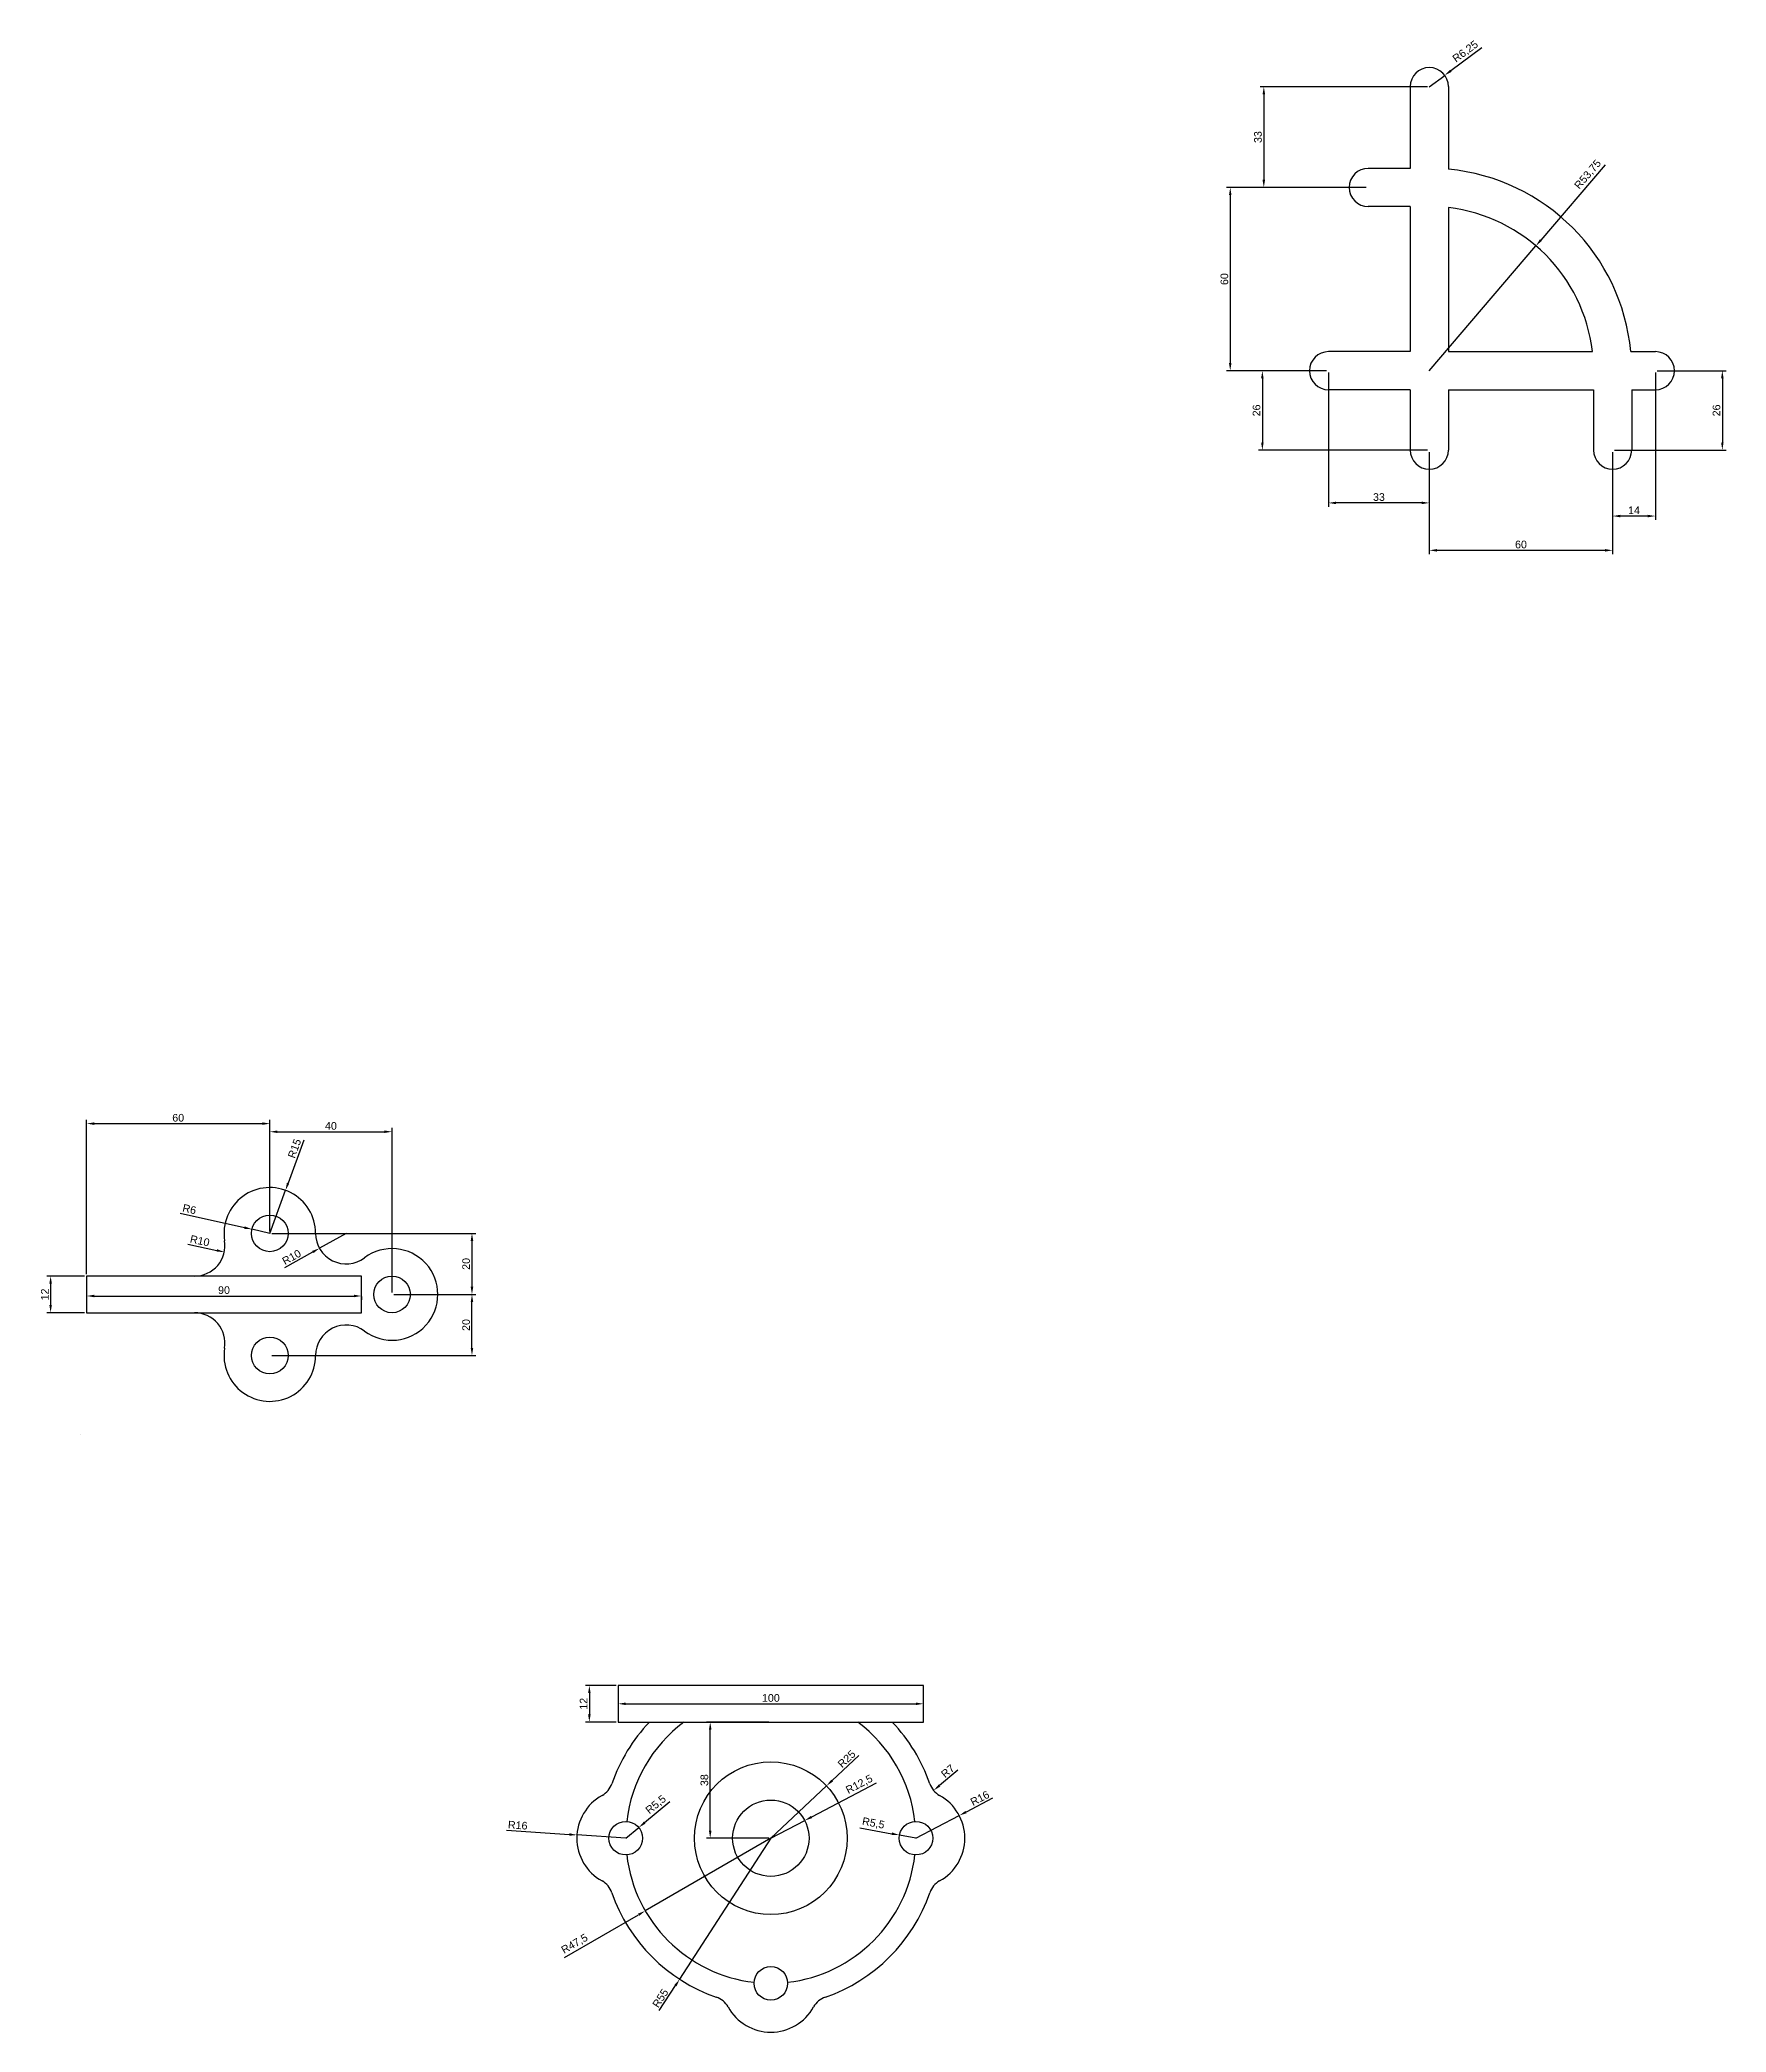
# Model space of a CAD drawing. Header units: millimetres. Extents: x 340 to 2726, y 2120 to 4769.
# Drawn here: x 588 to 1140, y 2120 to 2772 of the extents above; entities that cross this region are included whole.
import ezdxf

# ---------------------------------------------------------------- set-up
doc = ezdxf.new("R2010")
doc.units = ezdxf.units.MM
doc.styles.get("Standard").update_dxf_attribs({"font": 'arial.ttf'})
doc.dimstyles.new('ISO-25', dxfattribs={"dimtxt": 2.5, "dimasz": 2.5, "dimexe": 1.25, "dimexo": 0.625, "dimtad": 1, "dimtxsty": 'Standard', "dimcen": 2.5, "dimadec": 0, "dimazin": 0, "dimtfac": 1, "dimtmove": 0, "dimatfit": 3, "dimfxl": 1, "dimarcsym": 0})

msp = doc.modelspace()

# ---------------------------------------------------------------- blocks, each defined once
blk = doc.blocks.new('*D2')
at = {"color": 0, "lineweight": -2, "transparency": 16777216}
for p, q in [((1059.71, 2769.6), (1049.52, 2762.09)), ((1042.48, 2756.9), (1047.51, 2760.61))]:
    blk.add_line(p, q, dxfattribs=at)
at = {"color": 0, "transparency": 16777216}
blk.add_solid([(1049.27, 2762.43), (1049.77, 2761.76), (1047.51, 2760.61)], dxfattribs=at)
at = {"layer": 'Defpoints', "color": 0, "transparency": 16777216}
for p in [(1047.51, 2760.61), (1042.48, 2756.9)]:
    blk.add_point(p, dxfattribs=at)
at = {"color": 0, "transparency": 16777216, "insert": (1054.36, 2768.3), "char_height": 2.5, "attachment_point": 5, "rotation": 36.38572}
blk.add_mtext('R6,25', dxfattribs=at)
blk = doc.blocks.new('*D3')
at = {"color": 0, "lineweight": -2, "transparency": 16777216}
for p, q in [((1041.85, 2756.9), (987.05, 2756.9)), ((988.3, 2754.4), (988.3, 2726.4)), ((1021.85, 2723.9), (987.05, 2723.9))]:
    blk.add_line(p, q, dxfattribs=at)
at = {"color": 0, "transparency": 16777216}
for points in [[(987.88, 2754.4), (988.71, 2754.4), (988.3, 2756.9)], [(987.88, 2726.4), (988.71, 2726.4), (988.3, 2723.9)]]:
    blk.add_solid(points, dxfattribs=at)
at = {"layer": 'Defpoints', "color": 0, "transparency": 16777216}
for p in [(1042.48, 2756.9), (988.3, 2723.9), (1022.48, 2723.9)]:
    blk.add_point(p, dxfattribs=at)
at = {"color": 0, "transparency": 16777216, "insert": (986.39, 2740.4), "char_height": 2.5, "attachment_point": 5, "rotation": 90}
blk.add_mtext('33', dxfattribs=at)
blk = doc.blocks.new('*D4')
at = {"color": 0, "lineweight": -2, "transparency": 16777216}
for p, q in [((1021.85, 2723.9), (976.05, 2723.9)), ((977.3, 2721.4), (977.3, 2666.4)), ((1008.85, 2663.9), (976.05, 2663.9))]:
    blk.add_line(p, q, dxfattribs=at)
at = {"color": 0, "transparency": 16777216}
for points in [[(976.89, 2721.4), (977.72, 2721.4), (977.3, 2723.9)], [(976.89, 2666.4), (977.72, 2666.4), (977.3, 2663.9)]]:
    blk.add_solid(points, dxfattribs=at)
at = {"layer": 'Defpoints', "color": 0, "transparency": 16777216}
for p in [(1022.48, 2723.9), (977.3, 2663.9), (1009.48, 2663.9)]:
    blk.add_point(p, dxfattribs=at)
at = {"color": 0, "transparency": 16777216, "insert": (975.4, 2693.9), "char_height": 2.5, "attachment_point": 5, "rotation": 90}
blk.add_mtext('60', dxfattribs=at)
blk = doc.blocks.new('*D5')
at = {"color": 0, "lineweight": -2, "transparency": 16777216}
for p, q in [((1008.85, 2663.9), (986.57, 2663.9)), ((987.82, 2661.4), (987.82, 2640.4)), ((1041.85, 2637.9), (986.57, 2637.9))]:
    blk.add_line(p, q, dxfattribs=at)
at = {"color": 0, "transparency": 16777216}
for points in [[(987.4, 2661.4), (988.24, 2661.4), (987.82, 2663.9)], [(987.4, 2640.4), (988.24, 2640.4), (987.82, 2637.9)]]:
    blk.add_solid(points, dxfattribs=at)
at = {"layer": 'Defpoints', "color": 0, "transparency": 16777216}
for p in [(1009.48, 2663.9), (987.82, 2637.9), (1042.48, 2637.9)]:
    blk.add_point(p, dxfattribs=at)
at = {"color": 0, "transparency": 16777216, "insert": (985.92, 2650.9), "char_height": 2.5, "attachment_point": 5, "rotation": 90}
blk.add_mtext('26', dxfattribs=at)
blk = doc.blocks.new('*D6')
at = {"color": 0, "lineweight": -2, "transparency": 16777216}
for p, q in [((1009.48, 2663.28), (1009.48, 2619.38)), ((1042.48, 2637.28), (1042.48, 2619.38)), ((1039.98, 2620.63), (1011.98, 2620.63))]:
    blk.add_line(p, q, dxfattribs=at)
at = {"color": 0, "transparency": 16777216}
for points in [[(1011.98, 2621.04), (1011.98, 2620.21), (1009.48, 2620.63)], [(1039.98, 2621.04), (1039.98, 2620.21), (1042.48, 2620.63)]]:
    blk.add_solid(points, dxfattribs=at)
at = {"layer": 'Defpoints', "color": 0, "transparency": 16777216}
for p in [(1009.48, 2663.9), (1042.48, 2637.9), (1009.48, 2620.63)]:
    blk.add_point(p, dxfattribs=at)
at = {"color": 0, "transparency": 16777216, "insert": (1025.98, 2622.53), "char_height": 2.5, "attachment_point": 5}
blk.add_mtext('33', dxfattribs=at)
blk = doc.blocks.new('*D7')
at = {"color": 0, "lineweight": -2, "transparency": 16777216}
for p, q in [((1117.1, 2663.9), (1139.65, 2663.9)), ((1138.4, 2661.4), (1138.4, 2640.4)), ((1103.1, 2637.9), (1139.65, 2637.9))]:
    blk.add_line(p, q, dxfattribs=at)
at = {"color": 0, "transparency": 16777216}
for points in [[(1137.98, 2661.4), (1138.81, 2661.4), (1138.4, 2663.9)], [(1137.98, 2640.4), (1138.81, 2640.4), (1138.4, 2637.9)]]:
    blk.add_solid(points, dxfattribs=at)
at = {"layer": 'Defpoints', "color": 0, "transparency": 16777216}
for p in [(1116.48, 2663.9), (1102.48, 2637.9), (1138.4, 2637.9)]:
    blk.add_point(p, dxfattribs=at)
at = {"color": 0, "transparency": 16777216, "insert": (1136.49, 2650.9), "char_height": 2.5, "attachment_point": 5, "rotation": 90}
blk.add_mtext('26', dxfattribs=at)
blk = doc.blocks.new('*D8')
at = {"color": 0, "lineweight": -2, "transparency": 16777216}
for p, q in [((1116.48, 2663.28), (1116.48, 2615.08)), ((1102.48, 2637.28), (1102.48, 2615.08)), ((1113.98, 2616.33), (1104.98, 2616.33))]:
    blk.add_line(p, q, dxfattribs=at)
at = {"color": 0, "transparency": 16777216}
for points in [[(1104.98, 2616.74), (1104.98, 2615.91), (1102.48, 2616.33)], [(1113.98, 2616.74), (1113.98, 2615.91), (1116.48, 2616.33)]]:
    blk.add_solid(points, dxfattribs=at)
at = {"layer": 'Defpoints', "color": 0, "transparency": 16777216}
for p in [(1116.48, 2663.9), (1102.48, 2637.9), (1102.48, 2616.33)]:
    blk.add_point(p, dxfattribs=at)
at = {"color": 0, "transparency": 16777216, "insert": (1109.48, 2618.21), "char_height": 2.5, "attachment_point": 5}
blk.add_mtext('14', dxfattribs=at)
blk = doc.blocks.new('*D9')
at = {"color": 0, "lineweight": -2, "transparency": 16777216}
for p, q in [((1042.48, 2637.28), (1042.48, 2603.85)), ((1102.48, 2637.28), (1102.48, 2603.85)), ((1044.98, 2605.1), (1099.98, 2605.1))]:
    blk.add_line(p, q, dxfattribs=at)
at = {"color": 0, "transparency": 16777216}
for points in [[(1044.98, 2605.51), (1044.98, 2604.68), (1042.48, 2605.1)], [(1099.98, 2605.51), (1099.98, 2604.68), (1102.48, 2605.1)]]:
    blk.add_solid(points, dxfattribs=at)
at = {"layer": 'Defpoints', "color": 0, "transparency": 16777216}
for p in [(1042.48, 2637.9), (1102.48, 2637.9), (1102.48, 2605.1)]:
    blk.add_point(p, dxfattribs=at)
at = {"color": 0, "transparency": 16777216, "insert": (1072.48, 2607), "char_height": 2.5, "attachment_point": 5}
blk.add_mtext('60', dxfattribs=at)
blk = doc.blocks.new('*D12')
at = {"color": 0, "lineweight": -2, "transparency": 16777216}
for p, q in [((1100.02, 2731.3), (1079, 2706.68)), ((1042.48, 2663.9), (1077.38, 2704.78))]:
    blk.add_line(p, q, dxfattribs=at)
at = {"color": 0, "transparency": 16777216}
blk.add_solid([(1078.68, 2706.95), (1079.32, 2706.41), (1077.38, 2704.78)], dxfattribs=at)
at = {"layer": 'Defpoints', "color": 0, "transparency": 16777216}
for p in [(1077.38, 2704.78), (1042.48, 2663.9)]:
    blk.add_point(p, dxfattribs=at)
at = {"color": 0, "transparency": 16777216, "insert": (1094.47, 2728.08), "char_height": 2.5, "attachment_point": 5, "rotation": 49.50991}
blk.add_mtext('R53,75', dxfattribs=at)
blk = doc.blocks.new('*D35')
at = {"color": 0, "lineweight": -2, "transparency": 16777216}
for p, q in [((633.58, 2388.13), (654.62, 2383.36)), ((662.91, 2381.48), (657.06, 2382.81))]:
    blk.add_line(p, q, dxfattribs=at)
at = {"color": 0, "transparency": 16777216}
blk.add_solid([(654.71, 2383.77), (654.53, 2382.96), (657.06, 2382.81)], dxfattribs=at)
at = {"layer": 'Defpoints', "color": 0, "transparency": 16777216}
for p in [(657.06, 2382.81), (662.91, 2381.48)]:
    blk.add_point(p, dxfattribs=at)
at = {"color": 0, "transparency": 16777216, "insert": (636.58, 2389.4), "char_height": 2.5, "attachment_point": 5, "rotation": 347.22084}
blk.add_mtext('R6', dxfattribs=at)
blk = doc.blocks.new('*D37')
at = {"color": 0, "lineweight": -2, "transparency": 16777216}
blk.add_line((636.06, 2377.95), (645.56, 2375.9), dxfattribs=at)
at = {"color": 0, "transparency": 16777216}
blk.add_solid([(645.65, 2376.31), (645.47, 2375.49), (648, 2375.37)], dxfattribs=at)
at = {"layer": 'Defpoints', "color": 0, "transparency": 16777216}
for p in [(638.23, 2377.48), (648, 2375.37)]:
    blk.add_point(p, dxfattribs=at)
at = {"color": 0, "transparency": 16777216, "insert": (639.99, 2379.05), "char_height": 2.5, "attachment_point": 5, "rotation": 347.80968}
blk.add_mtext('R10', dxfattribs=at)
blk = doc.blocks.new('*D38')
at = {"color": 0, "lineweight": -2, "transparency": 16777216}
for p, q in [((674.02, 2412.02), (668.89, 2397.93)), ((662.91, 2381.48), (668.04, 2395.58))]:
    blk.add_line(p, q, dxfattribs=at)
at = {"color": 0, "transparency": 16777216}
blk.add_solid([(668.5, 2398.07), (669.28, 2397.78), (668.04, 2395.58)], dxfattribs=at)
at = {"layer": 'Defpoints', "color": 0, "transparency": 16777216}
for p in [(668.04, 2395.58), (662.91, 2381.48)]:
    blk.add_point(p, dxfattribs=at)
at = {"color": 0, "transparency": 16777216, "insert": (670.99, 2409.26), "char_height": 2.5, "attachment_point": 5, "rotation": 70.00248}
blk.add_mtext('R15', dxfattribs=at)
blk = doc.blocks.new('*D39')
at = {"color": 0, "lineweight": -2, "transparency": 16777216}
for p, q in [((602.28, 2367.48), (589.89, 2367.48)), ((591.14, 2364.98), (591.14, 2357.98)), ((602.28, 2355.48), (589.89, 2355.48))]:
    blk.add_line(p, q, dxfattribs=at)
at = {"color": 0, "transparency": 16777216}
for points in [[(590.73, 2364.98), (591.56, 2364.98), (591.14, 2367.48)], [(590.73, 2357.98), (591.56, 2357.98), (591.14, 2355.48)]]:
    blk.add_solid(points, dxfattribs=at)
at = {"layer": 'Defpoints', "color": 0, "transparency": 16777216}
for p in [(602.91, 2367.48), (591.14, 2355.48), (602.91, 2355.48)]:
    blk.add_point(p, dxfattribs=at)
at = {"color": 0, "transparency": 16777216, "insert": (589.26, 2361.48), "char_height": 2.5, "attachment_point": 5, "rotation": 90}
blk.add_mtext('12', dxfattribs=at)
blk = doc.blocks.new('*D40')
at = {"color": 0, "lineweight": -2, "transparency": 16777216}
for p, q in [((602.91, 2368.11), (602.91, 2418.66)), ((605.41, 2417.41), (660.41, 2417.41)), ((662.91, 2382.11), (662.91, 2418.66))]:
    blk.add_line(p, q, dxfattribs=at)
at = {"color": 0, "transparency": 16777216}
for points in [[(605.41, 2417.83), (605.41, 2416.99), (602.91, 2417.41)], [(660.41, 2417.83), (660.41, 2416.99), (662.91, 2417.41)]]:
    blk.add_solid(points, dxfattribs=at)
at = {"layer": 'Defpoints', "color": 0, "transparency": 16777216}
for p in [(662.91, 2417.41), (662.91, 2381.48), (602.91, 2367.48)]:
    blk.add_point(p, dxfattribs=at)
at = {"color": 0, "transparency": 16777216, "insert": (632.91, 2419.31), "char_height": 2.5, "attachment_point": 5}
blk.add_mtext('60', dxfattribs=at)
blk = doc.blocks.new('*D41')
at = {"color": 0, "lineweight": -2, "transparency": 16777216}
for p, q in [((662.91, 2382.11), (662.91, 2416)), ((665.41, 2414.75), (700.41, 2414.75)), ((702.91, 2362.11), (702.91, 2416))]:
    blk.add_line(p, q, dxfattribs=at)
at = {"color": 0, "transparency": 16777216}
for points in [[(665.41, 2415.17), (665.41, 2414.33), (662.91, 2414.75)], [(700.41, 2415.17), (700.41, 2414.33), (702.91, 2414.75)]]:
    blk.add_solid(points, dxfattribs=at)
at = {"layer": 'Defpoints', "color": 0, "transparency": 16777216}
for p in [(702.91, 2414.75), (662.91, 2381.48), (702.91, 2361.48)]:
    blk.add_point(p, dxfattribs=at)
at = {"color": 0, "transparency": 16777216, "insert": (682.91, 2416.65), "char_height": 2.5, "attachment_point": 5}
blk.add_mtext('40', dxfattribs=at)
blk = doc.blocks.new('*D42')
at = {"color": 0, "lineweight": -2, "transparency": 16777216}
for p, q in [((663.53, 2381.48), (730.33, 2381.48)), ((729.08, 2378.98), (729.08, 2363.98)), ((703.53, 2361.48), (730.33, 2361.48))]:
    blk.add_line(p, q, dxfattribs=at)
at = {"color": 0, "transparency": 16777216}
for points in [[(728.66, 2378.98), (729.5, 2378.98), (729.08, 2381.48)], [(728.66, 2363.98), (729.5, 2363.98), (729.08, 2361.48)]]:
    blk.add_solid(points, dxfattribs=at)
at = {"layer": 'Defpoints', "color": 0, "transparency": 16777216}
for p in [(662.91, 2381.48), (702.91, 2361.48), (729.08, 2361.48)]:
    blk.add_point(p, dxfattribs=at)
at = {"color": 0, "transparency": 16777216, "insert": (727.18, 2371.48), "char_height": 2.5, "attachment_point": 5, "rotation": 90}
blk.add_mtext('20', dxfattribs=at)
blk = doc.blocks.new('*D43')
at = {"color": 0, "lineweight": -2, "transparency": 16777216}
for p, q in [((703.53, 2361.48), (730.33, 2361.48)), ((729.08, 2343.98), (729.08, 2358.98)), ((663.53, 2341.48), (730.33, 2341.48))]:
    blk.add_line(p, q, dxfattribs=at)
at = {"color": 0, "transparency": 16777216}
for points in [[(728.66, 2358.98), (729.5, 2358.98), (729.08, 2361.48)], [(728.66, 2343.98), (729.5, 2343.98), (729.08, 2341.48)]]:
    blk.add_solid(points, dxfattribs=at)
at = {"layer": 'Defpoints', "color": 0, "transparency": 16777216}
for p in [(702.91, 2361.48), (729.08, 2361.48), (662.91, 2341.48)]:
    blk.add_point(p, dxfattribs=at)
at = {"color": 0, "transparency": 16777216, "insert": (727.18, 2351.48), "char_height": 2.5, "attachment_point": 5, "rotation": 90}
blk.add_mtext('20', dxfattribs=at)
blk = doc.blocks.new('*D44')
at = {"color": 0, "lineweight": -2, "transparency": 16777216}
for p, q in [((602.91, 2360.86), (602.91, 2359.72)), ((605.41, 2360.97), (690.41, 2360.97)), ((692.91, 2360.86), (692.91, 2359.72))]:
    blk.add_line(p, q, dxfattribs=at)
at = {"color": 0, "transparency": 16777216}
for points in [[(605.41, 2361.39), (605.41, 2360.56), (602.91, 2360.97)], [(690.41, 2361.39), (690.41, 2360.56), (692.91, 2360.97)]]:
    blk.add_solid(points, dxfattribs=at)
at = {"layer": 'Defpoints', "color": 0, "transparency": 16777216}
for p in [(602.91, 2361.48), (692.91, 2361.48), (692.91, 2360.97)]:
    blk.add_point(p, dxfattribs=at)
at = {"color": 0, "transparency": 16777216, "insert": (647.91, 2362.87), "char_height": 2.5, "attachment_point": 5}
blk.add_mtext('90', dxfattribs=at)
blk = doc.blocks.new('*D45')
at = {"color": 0, "lineweight": -2, "transparency": 16777216}
for p, q in [((687.91, 2381.48), (679.18, 2376.6)), ((667.82, 2370.26), (677, 2375.38))]:
    blk.add_line(p, q, dxfattribs=at)
at = {"color": 0, "transparency": 16777216}
blk.add_solid([(676.79, 2375.75), (677.2, 2375.02), (679.18, 2376.6)], dxfattribs=at)
at = {"layer": 'Defpoints', "color": 0, "transparency": 16777216}
for p in [(687.91, 2381.48), (679.18, 2376.6)]:
    blk.add_point(p, dxfattribs=at)
at = {"color": 0, "transparency": 16777216, "insert": (670.04, 2373.68), "char_height": 2.5, "attachment_point": 5, "rotation": 29.20132}
blk.add_mtext('R10', dxfattribs=at)
blk = doc.blocks.new('*D63')
at = {"color": 0, "lineweight": -2, "transparency": 16777216}
for p, q in [((899.43, 2196.53), (890.81, 2192.03)), ((874.42, 2183.46), (888.6, 2190.87))]:
    blk.add_line(p, q, dxfattribs=at)
at = {"color": 0, "transparency": 16777216}
blk.add_solid([(890.62, 2192.4), (891.01, 2191.66), (888.6, 2190.87)], dxfattribs=at)
at = {"layer": 'Defpoints', "color": 0, "transparency": 16777216}
for p in [(888.6, 2190.87), (874.42, 2183.46)]:
    blk.add_point(p, dxfattribs=at)
at = {"color": 0, "transparency": 16777216, "insert": (895.35, 2196.54), "char_height": 2.5, "attachment_point": 5, "rotation": 27.59428}
blk.add_mtext('R16', dxfattribs=at)
blk = doc.blocks.new('*D64')
at = {"color": 0, "lineweight": -2, "transparency": 16777216}
for p, q in [((856.02, 2186.9), (866.55, 2184.93)), ((874.42, 2183.46), (869.01, 2184.47))]:
    blk.add_line(p, q, dxfattribs=at)
at = {"color": 0, "transparency": 16777216}
blk.add_solid([(866.63, 2185.34), (866.48, 2184.52), (869.01, 2184.47)], dxfattribs=at)
at = {"layer": 'Defpoints', "color": 0, "transparency": 16777216}
for p in [(869.01, 2184.47), (874.42, 2183.46)]:
    blk.add_point(p, dxfattribs=at)
at = {"color": 0, "transparency": 16777216, "insert": (860.45, 2188.23), "char_height": 2.5, "attachment_point": 5, "rotation": 349.4045}
blk.add_mtext('R5,5', dxfattribs=at)
blk = doc.blocks.new('*D65')
at = {"color": 0, "lineweight": -2, "transparency": 16777216}
blk.add_line((888.08, 2205.69), (882.11, 2200.69), dxfattribs=at)
at = {"color": 0, "transparency": 16777216}
blk.add_solid([(881.85, 2201.01), (882.38, 2200.37), (880.2, 2199.08)], dxfattribs=at)
at = {"layer": 'Defpoints', "color": 0, "transparency": 16777216}
for p in [(880.2, 2199.08), (885.56, 2203.58)]:
    blk.add_point(p, dxfattribs=at)
at = {"color": 0, "transparency": 16777216, "insert": (884.85, 2205.43), "char_height": 2.5, "attachment_point": 5, "rotation": 39.97627}
blk.add_mtext('R7', dxfattribs=at)
blk = doc.blocks.new('*D66')
at = {"color": 0, "lineweight": -2, "transparency": 16777216}
for p, q in [((861.41, 2201.44), (840.22, 2190.39)), ((826.92, 2183.46), (838, 2189.24))]:
    blk.add_line(p, q, dxfattribs=at)
at = {"color": 0, "transparency": 16777216}
blk.add_solid([(840.03, 2190.76), (840.41, 2190.02), (838, 2189.24)], dxfattribs=at)
at = {"layer": 'Defpoints', "color": 0, "transparency": 16777216}
for p in [(838, 2189.24), (826.92, 2183.46)]:
    blk.add_point(p, dxfattribs=at)
at = {"color": 0, "transparency": 16777216, "insert": (855.92, 2200.98), "char_height": 2.5, "attachment_point": 5, "rotation": 27.54011}
blk.add_mtext('R12,5', dxfattribs=at)
blk = doc.blocks.new('*D67')
at = {"color": 0, "lineweight": -2, "transparency": 16777216}
for p, q in [((855.67, 2210.49), (846.95, 2202.3)), ((826.92, 2183.46), (845.13, 2200.58))]:
    blk.add_line(p, q, dxfattribs=at)
at = {"color": 0, "transparency": 16777216}
blk.add_solid([(846.67, 2202.6), (847.24, 2201.99), (845.13, 2200.58)], dxfattribs=at)
at = {"layer": 'Defpoints', "color": 0, "transparency": 16777216}
for p in [(845.13, 2200.58), (826.92, 2183.46)]:
    blk.add_point(p, dxfattribs=at)
at = {"color": 0, "transparency": 16777216, "insert": (851.73, 2209.4), "char_height": 2.5, "attachment_point": 5, "rotation": 43.23834}
blk.add_mtext('R25', dxfattribs=at)
blk = doc.blocks.new('*D68')
at = {"color": 0, "lineweight": -2, "transparency": 16777216}
for p, q in [((826.92, 2183.46), (785.81, 2159.66)), ((759.41, 2144.38), (783.64, 2158.41))]:
    blk.add_line(p, q, dxfattribs=at)
at = {"color": 0, "transparency": 16777216}
blk.add_solid([(783.43, 2158.77), (783.85, 2158.05), (785.81, 2159.66)], dxfattribs=at)
at = {"layer": 'Defpoints', "color": 0, "transparency": 16777216}
for p in [(826.92, 2183.46), (785.81, 2159.66)]:
    blk.add_point(p, dxfattribs=at)
at = {"color": 0, "transparency": 16777216, "insert": (762.74, 2148.76), "char_height": 2.5, "attachment_point": 5, "rotation": 30.06127}
blk.add_mtext('R47,5', dxfattribs=at)
blk = doc.blocks.new('*D69')
at = {"color": 0, "lineweight": -2, "transparency": 16777216}
for p, q in [((826.92, 2183.46), (797.04, 2137.28)), ((790.39, 2127), (795.69, 2135.18))]:
    blk.add_line(p, q, dxfattribs=at)
at = {"color": 0, "transparency": 16777216}
blk.add_solid([(795.34, 2135.4), (796.04, 2134.95), (797.04, 2137.28)], dxfattribs=at)
at = {"layer": 'Defpoints', "color": 0, "transparency": 16777216}
for p in [(826.92, 2183.46), (797.04, 2137.28)]:
    blk.add_point(p, dxfattribs=at)
at = {"color": 0, "transparency": 16777216, "insert": (790.77, 2131.07), "char_height": 2.5, "attachment_point": 5, "rotation": 57.10156}
blk.add_mtext('R55', dxfattribs=at)
blk = doc.blocks.new('*D70')
at = {"color": 0, "lineweight": -2, "transparency": 16777216}
for p, q in [((793.88, 2195.33), (785.6, 2188.53)), ((779.42, 2183.46), (783.67, 2186.95))]:
    blk.add_line(p, q, dxfattribs=at)
at = {"color": 0, "transparency": 16777216}
blk.add_solid([(785.34, 2188.85), (785.87, 2188.21), (783.67, 2186.95)], dxfattribs=at)
at = {"layer": 'Defpoints', "color": 0, "transparency": 16777216}
for p in [(783.67, 2186.95), (779.42, 2183.46)]:
    blk.add_point(p, dxfattribs=at)
at = {"color": 0, "transparency": 16777216, "insert": (789.36, 2194.36), "char_height": 2.5, "attachment_point": 5, "rotation": 39.37258}
blk.add_mtext('R5,5', dxfattribs=at)
blk = doc.blocks.new('*D71')
at = {"color": 0, "lineweight": -2, "transparency": 16777216}
for p, q in [((740.33, 2186.04), (760.96, 2184.68)), ((779.42, 2183.46), (763.45, 2184.51))]:
    blk.add_line(p, q, dxfattribs=at)
at = {"color": 0, "transparency": 16777216}
blk.add_solid([(760.99, 2185.09), (760.93, 2184.26), (763.45, 2184.51)], dxfattribs=at)
at = {"layer": 'Defpoints', "color": 0, "transparency": 16777216}
for p in [(763.45, 2184.51), (779.42, 2183.46)]:
    blk.add_point(p, dxfattribs=at)
at = {"color": 0, "transparency": 16777216, "insert": (744.06, 2187.7), "char_height": 2.5, "attachment_point": 5, "rotation": 356.22355}
blk.add_mtext('R16', dxfattribs=at)
blk = doc.blocks.new('*D72')
at = {"color": 0, "lineweight": -2, "transparency": 16777216}
for p, q in [((776.29, 2233.46), (766.25, 2233.46)), ((767.5, 2230.96), (767.5, 2223.96)), ((776.29, 2221.46), (766.25, 2221.46))]:
    blk.add_line(p, q, dxfattribs=at)
at = {"color": 0, "transparency": 16777216}
for points in [[(767.09, 2230.96), (767.92, 2230.96), (767.5, 2233.46)], [(767.09, 2223.96), (767.92, 2223.96), (767.5, 2221.46)]]:
    blk.add_solid(points, dxfattribs=at)
at = {"layer": 'Defpoints', "color": 0, "transparency": 16777216}
for p in [(776.92, 2233.46), (767.5, 2221.46), (776.92, 2221.46)]:
    blk.add_point(p, dxfattribs=at)
at = {"color": 0, "transparency": 16777216, "insert": (765.62, 2227.46), "char_height": 2.5, "attachment_point": 5, "rotation": 90}
blk.add_mtext('12', dxfattribs=at)
blk = doc.blocks.new('*D73')
at = {"color": 0, "lineweight": -2, "transparency": 16777216}
for p, q in [((776.92, 2232.83), (776.92, 2226.21)), ((779.42, 2227.46), (874.42, 2227.46)), ((876.92, 2228.08), (876.92, 2228.71))]:
    blk.add_line(p, q, dxfattribs=at)
at = {"color": 0, "transparency": 16777216}
for points in [[(779.42, 2227.87), (779.42, 2227.04), (776.92, 2227.46)], [(874.42, 2227.87), (874.42, 2227.04), (876.92, 2227.46)]]:
    blk.add_solid(points, dxfattribs=at)
at = {"layer": 'Defpoints', "color": 0, "transparency": 16777216}
for p in [(776.92, 2233.46), (876.92, 2227.46), (876.92, 2227.46)]:
    blk.add_point(p, dxfattribs=at)
at = {"color": 0, "transparency": 16777216, "insert": (826.92, 2229.36), "char_height": 2.5, "attachment_point": 5}
blk.add_mtext('100', dxfattribs=at)
blk = doc.blocks.new('*D74')
at = {"color": 0, "lineweight": -2, "transparency": 16777216}
for p, q in [((826.29, 2221.46), (805.82, 2221.46)), ((807.07, 2185.96), (807.07, 2218.96)), ((826.29, 2183.46), (805.82, 2183.46))]:
    blk.add_line(p, q, dxfattribs=at)
at = {"color": 0, "transparency": 16777216}
for points in [[(806.65, 2218.96), (807.49, 2218.96), (807.07, 2221.46)], [(806.65, 2185.96), (807.49, 2185.96), (807.07, 2183.46)]]:
    blk.add_solid(points, dxfattribs=at)
at = {"layer": 'Defpoints', "color": 0, "transparency": 16777216}
for p in [(807.07, 2221.46), (826.92, 2221.46), (826.92, 2183.46)]:
    blk.add_point(p, dxfattribs=at)
at = {"color": 0, "transparency": 16777216, "insert": (805.17, 2202.46), "char_height": 2.5, "attachment_point": 5, "rotation": 90}
blk.add_mtext('38', dxfattribs=at)

# ---------------------------------------------------------------- dimensions: what is measured, and where the dimension line sits
at = {"color": 244, "true_color": 0x991b1e}
dim = msp.add_radius_dim(center=(1042.477, 2756.903), mpoint=(1047.509, 2760.61), dimstyle='ISO-25', dxfattribs=at)
dim.commit()
dim.dimension.update_dxf_attribs({"geometry": '*D2', "text_midpoint": (1054.359, 2768.301)})
for base, p1, p2, picture, middle in [((988.296, 2723.903), (1042.477, 2756.903), (1022.477, 2723.903), '*D3', (986.394, 2740.403)), ((977.302, 2663.903), (1022.477, 2723.903), (1009.477, 2663.903), '*D4', (975.401, 2693.903)), ((987.818, 2637.903), (1009.477, 2663.903), (1042.477, 2637.903), '*D5', (985.917, 2650.903)), ((1138.395, 2637.903), (1116.477, 2663.903), (1102.477, 2637.903), '*D7', (1136.494, 2650.903))]:
    dim = msp.add_linear_dim(base=base, p1=p1, p2=p2, angle=90, dimstyle='ISO-25', dxfattribs=at)
    dim.commit()
    dim.dimension.update_dxf_attribs({"geometry": picture, "text_midpoint": middle})
dim = msp.add_radius_dim(center=(1042.477, 2663.903), mpoint=(1077.378, 2704.78), dimstyle='ISO-25', dxfattribs=at)
dim.commit()
dim.dimension.update_dxf_attribs({"geometry": '*D12', "text_midpoint": (1096.09, 2726.698), "dimtype": 164})
for base, p1, p2, picture, middle in [((1009.477, 2620.627), (1042.477, 2637.903), (1009.477, 2663.903), '*D6', (1025.977, 2622.529)), ((1102.477, 2616.326), (1116.477, 2663.903), (1102.477, 2637.903), '*D8', (1109.477, 2618.207)), ((1102.477, 2605.098), (1042.477, 2637.903), (1102.477, 2637.903), '*D9', (1072.477, 2607))]:
    dim = msp.add_linear_dim(base=base, p1=p1, p2=p2, dimstyle='ISO-25', dxfattribs=at)
    dim.commit()
    dim.dimension.update_dxf_attribs({"geometry": picture, "text_midpoint": middle})
for base, p1, p2, picture, middle in [((662.908, 2417.409), (602.908, 2367.482), (662.908, 2381.482), '*D40', (632.908, 2419.31)), ((702.908, 2414.75), (662.908, 2381.482), (702.908, 2361.482), '*D41', (682.908, 2416.652)), ((692.908, 2360.973), (602.908, 2361.482), (692.908, 2361.482), '*D44', (647.908, 2362.874))]:
    dim = msp.add_linear_dim(base=base, p1=p1, p2=p2, dimstyle='ISO-25')
    dim.commit()
    dim.dimension.update_dxf_attribs({"geometry": picture, "text_midpoint": middle})
for center, mpoint, picture, middle in [((662.908, 2381.482), (668.037, 2395.578), '*D38', (672.782, 2408.615)), ((662.908, 2381.482), (657.056, 2382.809), '*D35', (636.156, 2387.55)), ((638.23, 2377.482), (648.004, 2375.371), '*D37', (639.591, 2377.188)), ((687.908, 2381.482), (679.178, 2376.603), '*D45', (670.971, 2372.016))]:
    dim = msp.add_radius_dim(center=center, mpoint=mpoint, dimstyle='ISO-25')
    dim.commit()
    dim.dimension.update_dxf_attribs({"geometry": picture, "text_midpoint": middle, "dimtype": 164})
for base, p1, p2, picture, middle in [((729.081, 2361.482), (662.908, 2381.482), (702.908, 2361.482), '*D42', (727.179, 2371.482)), ((591.142, 2355.482), (602.908, 2367.482), (602.908, 2355.482), '*D39', (589.262, 2361.482)), ((729.081, 2361.482), (662.908, 2341.482), (702.908, 2361.482), '*D43', (727.179, 2351.482))]:
    dim = msp.add_linear_dim(base=base, p1=p1, p2=p2, angle=90, dimstyle='ISO-25')
    dim.commit()
    dim.dimension.update_dxf_attribs({"geometry": picture, "text_midpoint": middle})
at = {"color": 2}
for base, p1, p2, picture, middle in [((767.504, 2221.457), (776.917, 2233.457), (776.917, 2221.457), '*D72', (765.624, 2227.457)), ((807.069, 2221.457), (826.917, 2183.457), (826.917, 2221.457), '*D74', (805.166, 2202.457))]:
    dim = msp.add_linear_dim(base=base, p1=p1, p2=p2, angle=90, dimstyle='ISO-25', dxfattribs=at)
    dim.commit()
    dim.dimension.update_dxf_attribs({"geometry": picture, "text_midpoint": middle})
dim = msp.add_linear_dim(base=(876.917, 2227.457), p1=(776.917, 2233.457), p2=(876.917, 2227.457), dimstyle='ISO-25', dxfattribs=at)
dim.commit()
dim.dimension.update_dxf_attribs({"geometry": '*D73', "text_midpoint": (826.917, 2229.359)})
for center, mpoint, picture, middle in [((826.917, 2183.457), (845.13, 2200.583), '*D67', (853.031, 2208.013)), ((885.562, 2203.577), (880.198, 2199.08), '*D65', (886.053, 2203.989)), ((826.917, 2183.457), (838.001, 2189.237), '*D66', (856.904, 2199.094)), ((779.417, 2183.457), (763.452, 2184.511), '*D71', (743.933, 2185.8)), ((826.917, 2183.457), (785.807, 2159.663), '*D68', (763.8, 2146.927))]:
    dim = msp.add_radius_dim(center=center, mpoint=mpoint, dimstyle='ISO-25', dxfattribs=at)
    dim.commit()
    dim.dimension.update_dxf_attribs({"geometry": picture, "text_midpoint": middle, "dimtype": 164})
for center, mpoint, picture, middle in [((874.417, 2183.457), (888.597, 2190.869), '*D63', (895.348, 2196.543)), ((779.417, 2183.457), (783.669, 2186.946), '*D70', (789.362, 2194.364)), ((874.417, 2183.457), (869.011, 2184.469), '*D64', (860.45, 2188.229)), ((826.917, 2183.457), (797.044, 2137.278), '*D69', (790.769, 2131.069))]:
    dim = msp.add_radius_dim(center=center, mpoint=mpoint, dimstyle='ISO-25', dxfattribs=at)
    dim.commit()
    dim.dimension.update_dxf_attribs({"geometry": picture, "text_midpoint": middle})

# ---------------------------------------------------------------- linework, layer by layer
for p, q in [((1036.227, 2756.903), (1036.227, 2730.153)), ((1048.727, 2756.903), (1048.727, 2729.857)), ((1036.227, 2730.153), (1022.477, 2730.153)), ((1036.227, 2717.653), (1022.477, 2717.653)), ((1036.227, 2717.653), (1036.227, 2670.153)), ((1048.727, 2717.288), (1048.727, 2670.153)), ((1036.227, 2670.153), (1009.477, 2670.153)), ((1048.727, 2670.153), (1095.862, 2670.153)), ((1108.432, 2670.153), (1116.477, 2670.153)), ((1036.227, 2657.653), (1009.477, 2657.653)), ((1036.227, 2657.653), (1036.227, 2637.903)), ((1048.727, 2657.653), (1096.227, 2657.653)), ((1048.727, 2657.653), (1048.727, 2637.903)), ((1096.227, 2657.653), (1096.227, 2637.903)), ((1108.727, 2657.653), (1116.477, 2657.653)), ((1108.727, 2657.653), (1108.727, 2637.903))]:
    msp.add_line(p, q)
at = {"color": 20}
for points in [[(602.908, 2355.482), (692.908, 2355.482), (692.908, 2367.482), (602.908, 2367.482)], [(601.061, 2315.582), (601.061, 2315.582), (601.061, 2315.582), (601.061, 2315.582)]]:
    msp.add_lwpolyline(points, close=True, dxfattribs=at)
msp.add_lwpolyline([(776.917, 2221.457), (876.917, 2221.457), (876.917, 2233.457), (776.917, 2233.457)], close=True)
for centre in [(662.908, 2381.482), (702.908, 2361.482), (662.908, 2341.482)]:
    msp.add_circle(centre, 6, dxfattribs=at)
for centre, radius in [((826.917, 2183.457), 25), ((826.917, 2183.457), 12.5), ((779.417, 2183.457), 5.5), ((874.417, 2183.457), 5.5), ((826.917, 2135.957), 5.5)]:
    msp.add_circle(centre, radius)
for centre, radius, start, end in [((1042.477, 2756.903), 6.25, 0, 180), ((1022.477, 2723.903), 6.25, 90, 270), ((1042.477, 2663.903), 66.25, 5.413312, 84.586688), ((1042.477, 2663.903), 53.75, 6.677405, 83.322595), ((1009.477, 2663.903), 6.25, 90, 270), ((1116.477, 2663.903), 6.25, 270, 90), ((1042.477, 2637.903), 6.25, 180, 0), ((1102.477, 2637.903), 6.25, 180, 0), ((826.917, 2183.457), 55, 136.297886, 161.064212), ((826.917, 2183.457), 47.5, 126.869898, 173.36204), ((826.917, 2183.457), 47.5, 6.63796, 53.130102), ((826.917, 2183.457), 55, 18.935788, 43.702114), ((768.273, 2203.577), 7, 298.983241, 341.064212), ((885.562, 2203.577), 7, 198.935788, 241.016759), ((779.417, 2183.457), 16, 118.983241, 241.016759), ((874.417, 2183.457), 16, 298.983241, 61.016759), ((826.917, 2183.457), 47.5, 186.63796, 263.36204), ((826.917, 2183.457), 47.5, 276.63796, 353.36204), ((768.273, 2163.338), 7, 18.935788, 61.016759), ((826.917, 2183.457), 55, 198.935788, 251.064212), ((826.917, 2183.457), 55, 288.935788, 341.064212), ((885.562, 2163.338), 7, 118.983241, 161.064212), ((806.798, 2124.813), 7, 28.983241, 71.064212), ((826.917, 2135.957), 16, 208.983241, 331.016759), ((847.037, 2124.813), 7, 108.935788, 151.016759)]:
    msp.add_arc(centre, radius, start, end)
for centre, radius, start, end in [((662.908, 2381.482), 15, 0, 189.206896), ((687.908, 2381.482), 10, 180, 306.869898), ((638.23, 2377.482), 10, 270, 9.206896), ((702.908, 2361.482), 15, 233.130102, 126.869898), ((638.23, 2345.482), 10, 350.793104, 90), ((687.908, 2341.482), 10, 53.130102, 180), ((662.908, 2341.482), 15, 170.793104, 0)]:
    msp.add_arc(centre, radius, start, end, dxfattribs=at)

msp.set_redraw_order([(e.dxf.handle, doc.entitydb.next_handle()) for e in msp.query("TEXT MTEXT ATTDEF DIMENSION ARC_DIMENSION")])  # texts and dimensions are drawn at this point

doc.saveas('drawing.dxf')
